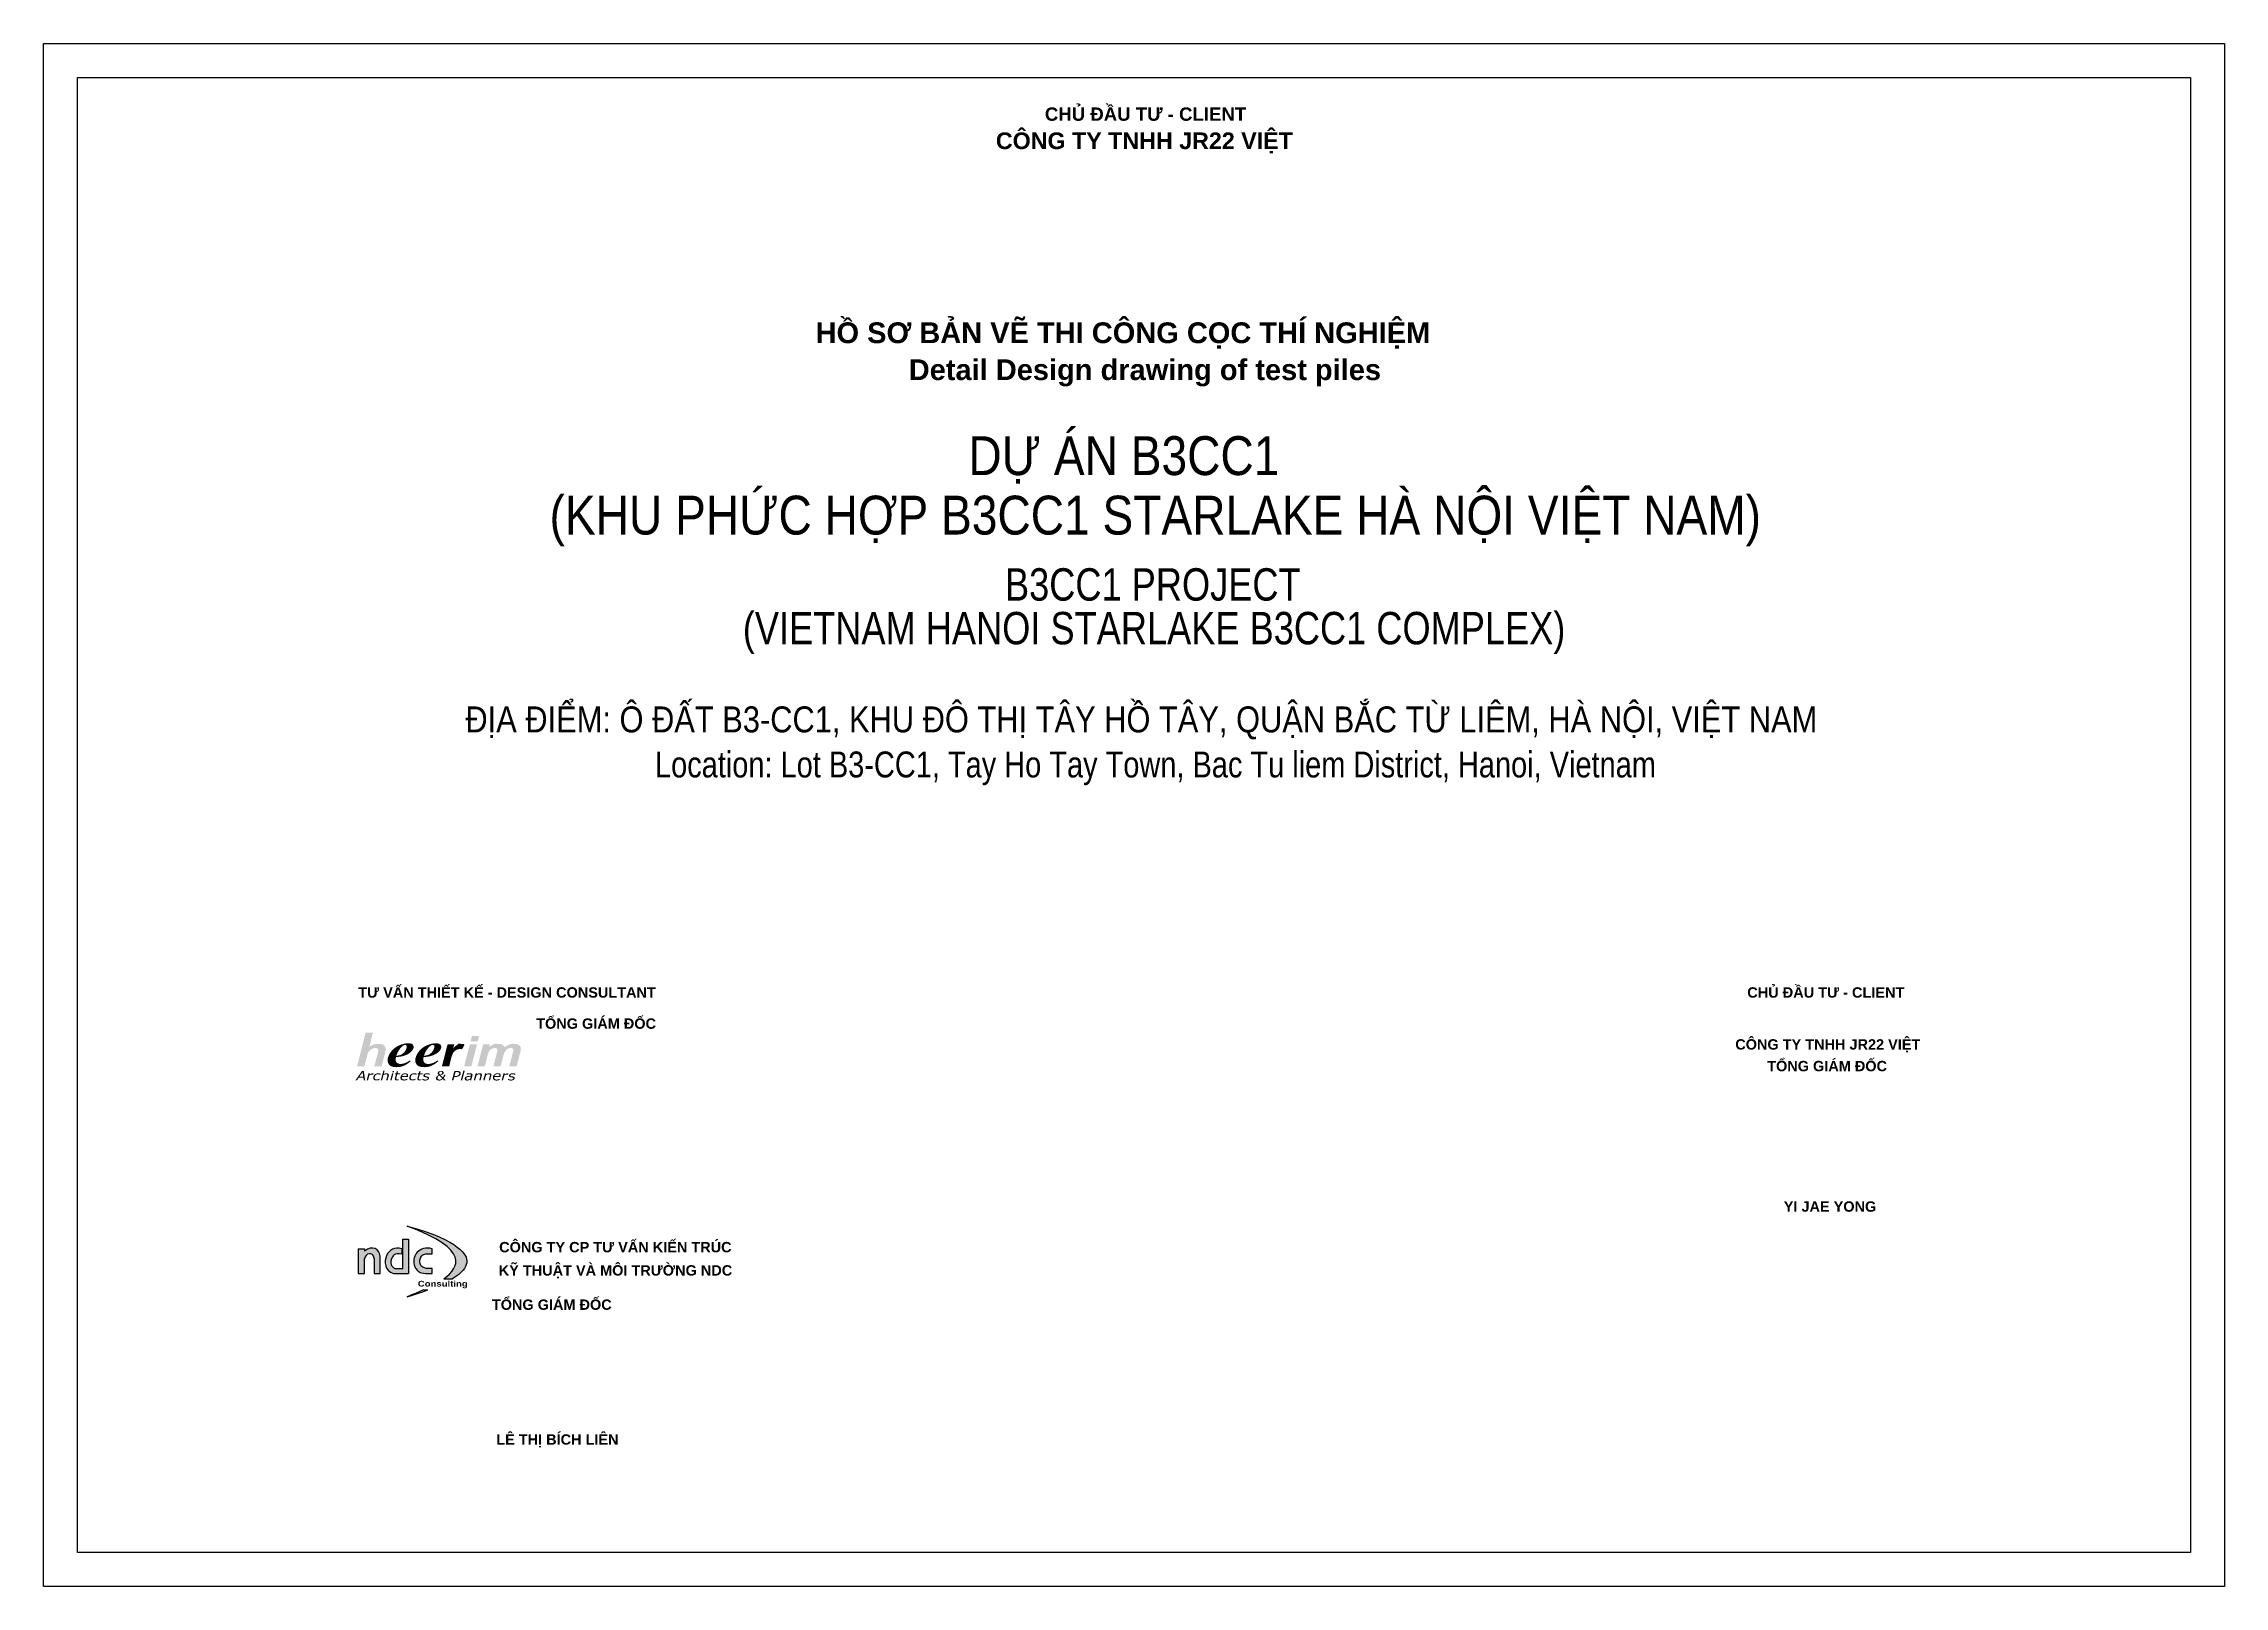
# Model space of a CAD drawing. Header units: millimetres. Extents: x 0 to 2525, y 0 to 595.
# Drawn here: x 842 to 1683, y 0 to 595 of the extents above; entities that cross this region are included whole.
import ezdxf
from ezdxf.enums import TextEntityAlignment as Align

# ---------------------------------------------------------------- set-up
doc = ezdxf.new("R2010")
doc.units = ezdxf.units.MM
doc.header["$MEASUREMENT"] = 0
doc.layers.get('0').update_dxf_attribs({"color": 8})
for name, color, linetype in [('00-Frame', 2, 'Continuous'), ('LINE1', 7, 'Continuous'), ('TABLE', 9, 'Continuous'), ('TABLE1', 9, 'Continuous')]:
    doc.layers.add(name, color=color, linetype=linetype)
doc.styles.add('arial', font='arial.ttf')
doc.styles.add('Hrtext', font='arial.ttf', dxfattribs={"width": 0.8})
doc.styles.get("Standard").update_dxf_attribs({"font": 'arialbd.ttf'})
doc.styles.add('Title', font='arial.ttf', dxfattribs={"width": 0.85})
doc.styles.add('title-vertical$0$NDC', font='')
doc.styles.get('title-vertical$0$NDC').set_extended_font_data('Arial Black')

msp = doc.modelspace()

# ---------------------------------------------------------------- texts
at = {"layer": 'TABLE1'}
for s, height, p in [('CHỦ ĐẦU TƯ - CLIENT', 5.1364, (1266.9, 565.4)), ('CÔNG TY TNHH JR22 VIỆT', 6.4205, (1266.45, 554.47)), ('TƯ VẤN THIẾT KẾ - DESIGN CONSULTANT', 4, (1020.49, 227.12)), ('CHỦ ĐẦU TƯ - CLIENT', 4.0078, (1529.45, 227.12)), ('CÔNG TY TNHH JR22 VIỆT', 4, (1530.21, 207.08)), (' YI JAE YONG', 4, (1530.3, 144.53)), ('CÔNG TY CP TƯ VẤN KIẾN TRÚC ', 4, (1063.07, 128.87)), ('KỸ THUẬT VÀ MÔI TRƯỜNG NDC', 4, (1062.34, 119.9))]:
    msp.add_text(s, height=height, dxfattribs=at).set_placement(p, align=Align.CENTER)
msp.add_text('HỒ SƠ BẢN VẼ THI CÔNG CỌC THÍ NGHIỆM', height=8.0156, dxfattribs=at).set_placement((1258.17, 483.79), align=Align.MIDDLE)
at = {"layer": 'TABLE1', "color": 3}
msp.add_text('Detail Design drawing of test piles', height=8.0156, dxfattribs=at).set_placement((1357.8, 465.36), align=Align.RIGHT)
at = {"layer": 'TABLE1', "style": 'Title', "oblique": 360, "width": 0.85}
for s, p in [('DỰ ÁN B3CC1 ', (1323.51, 428.71)), ('(KHU PHỨC HỢP B3CC1 STARLAKE HÀ NỘI VIỆT NAM)', (1504.43, 405.77))]:
    msp.add_text(s, height=14.9891, dxfattribs=at).set_placement(p, align=Align.RIGHT)
at = {"layer": 'TABLE1', "style": 'Hrtext', "width": 0.8}
for s, p in [('B3CC1 PROJECT ', (1330.63, 380.27)), ('(VIETNAM HANOI STARLAKE B3CC1 COMPLEX)', (1428.93, 363.42))]:
    msp.add_text(s, height=12.5, dxfattribs=at).set_placement(p, align=Align.RIGHT)
at = {"layer": 'TABLE1', "style": 'Title', "oblique": 360, "width": 0.85}
msp.add_text('ĐỊA ĐIỂM: Ô ĐẤT B3-CC1, KHU ĐÔ THỊ TÂY HỒ TÂY, QUẬN BẮC TỪ LIÊM, HÀ NỘI, VIỆT NAM', height=10.0195, dxfattribs=at).set_placement((1265.28, 334.6), align=Align.MIDDLE)
at = {"layer": 'TABLE1', "style": 'arial', "width": 0.8}
msp.add_text('Location: Lot B3-CC1, Tay Ho Tay Town, Bac Tu liem District, Hanoi, Vietnam ', height=10, dxfattribs=at).set_placement((1272.29, 312.07), align=Align.CENTER)
at = {"layer": 'TABLE1'}
for s, p in [('TỔNG GIÁM ĐỐC ', (1055.63, 217.11)), ('TỔNG GIÁM ĐỐC ', (1530.72, 200.72)), ('TỔNG GIÁM ĐỐC ', (1038.53, 108.68)), ('LÊ THỊ BÍCH LIÊN', (1039.92, 56.66))]:
    msp.add_text(s, height=4, dxfattribs=at).set_placement(p, align=Align.MIDDLE_CENTER)

# ---------------------------------------------------------------- blocks, each defined once
blk = doc.blocks.new('title-vertical$0$ndc')
h = blk.add_hatch(color=152)
h.paths.add_polyline_path([(453, -60), (418, -22), (374, 4), (323, 16), (265, 11), (202, -12), (136, -55), (136, 0), (0, 0), (0, -552), (138, -552), (138, -224), (150, -183), (175, -149), (208, -124), (245, -111), (282, -112), (315, -129), (339, -164), (350, -220), (350, -552), (488, -552), (488, -167), (476, -109)])
h.paths.add_polyline_path([(967, 0), (911, 13), (857, 14), (808, 7), (762, -10), (721, -36), (685, -69), (654, -109), (629, -156), (611, -209), (601, -265), (600, -322), (610, -379), (632, -433), (669, -481), (720, -522), (788, -552), (1120, -552), (1120, 215), (990, 215), (990, -443), (885, -443), (860, -444), (837, -442), (817, -437), (800, -431), (785, -422), (773, -412), (762, -399), (752, -386), (743, -371), (736, -355), (731, -338), (727, -320), (725, -300), (726, -279), (730, -256), (736, -232), (746, -207), (760, -181), (779, -158), (803, -137), (833, -122), (870, -112), (914, -111), (967, -119)])
h.paths.add_polyline_path([(1647, -1), (1597, 11), (1548, 15), (1501, 12), (1457, 3), (1416, -11), (1379, -30), (1345, -52), (1316, -78), (1293, -107), (1274, -137), (1259, -169), (1249, -201), (1242, -233), (1239, -265), (1238, -295), (1240, -323), (1244, -349), (1249, -373), (1257, -395), (1266, -415), (1277, -433), (1289, -451), (1303, -467), (1319, -484), (1336, -499), (1356, -514), (1381, -527), (1413, -538), (1454, -547), (1505, -552), (1569, -553), (1647, -549), (1647, -444), (1577, -443), (1521, -437), (1476, -426), (1441, -411), (1415, -393), (1396, -372), (1384, -350), (1376, -326), (1372, -301), (1370, -277), (1372, -253), (1376, -230), (1384, -207), (1393, -187), (1406, -168), (1420, -152), (1437, -139), (1457, -128), (1480, -120), (1505, -114), (1535, -111), (1568, -110), (1605, -112), (1647, -115)], flags=17)
h.paths.add_polyline_path([(2204, 38), (2129, 91), (2038, 146), (1931, 204), (1806, 263), (1661, 323), (1493, 383), (1303, 443), (1086, 502), (1339, 407), (1552, 313), (1727, 223), (1869, 134), (1980, 49), (2063, -33), (2121, -112), (2157, -187), (2173, -258), (2172, -326), (2156, -390), (2126, -451), (2084, -510), (2033, -565), (1974, -619), (1910, -671), (2098, -671), (2176, -620), (2241, -572), (2294, -525), (2337, -481), (2369, -437), (2392, -395), (2408, -353), (2417, -312), (2420, -272), (2416, -231), (2405, -190), (2385, -148), (2356, -105), (2317, -60), (2267, -12)])
h.paths.add_polyline_path([(1553, -915), (1460, -915), (1404, -941), (1359, -962), (1321, -978), (1287, -993), (1251, -1008), (1209, -1024), (1157, -1044), (1091, -1070), (1167, -1047), (1228, -1030), (1277, -1015), (1321, -1000), (1366, -985), (1415, -967), (1476, -944)])
at = {"color": 152}
for p, q in [((0, 0), (136, 0)), ((0, 0), (0, -552)), ((136, 0), (136, -55)), ((967, 0), (967, -119)), ((990, -443), (990, 215)), ((990, 215), (1120, 215)), ((1120, 215), (1120, -552)), ((138, -552), (138, -224)), ((350, -220), (350, -552)), ((488, -552), (488, -167)), ((885, -443), (990, -443)), ((1647, -115), (1647, -1)), ((1647, -549), (1647, -444)), ((0, -552), (138, -552)), ((350, -552), (488, -552)), ((788, -552), (1120, -552)), ((1460, -915), (1553, -915)), ((1910, -671), (2098, -671))]:
    blk.add_line(p, q, dxfattribs=at)
for points in [[(1910, -671), (1974, -619), (2033, -565), (2084, -510), (2126, -451), (2156, -390), (2172, -326), (2173, -258), (2157, -187), (2121, -112), (2063, -33), (1980, 49), (1869, 134), (1727, 223), (1552, 313), (1339, 407), (1086, 502)], [(1086, 502), (1303, 443), (1493, 383), (1661, 323), (1806, 263), (1931, 204), (2038, 146), (2129, 91), (2204, 38), (2267, -12), (2317, -60), (2356, -105), (2385, -148), (2405, -190), (2416, -231), (2420, -272), (2417, -312), (2408, -353), (2392, -395), (2369, -437), (2337, -481), (2294, -525), (2241, -572), (2176, -620), (2098, -671)], [(488, -167), (476, -109), (453, -60), (418, -22), (374, 4), (323, 16), (265, 11), (202, -12), (136, -55)], [(967, 0), (911, 13), (857, 14), (808, 7), (762, -10), (721, -36), (685, -69), (654, -109), (629, -156), (611, -209), (601, -265), (600, -322), (610, -379), (632, -433), (669, -481), (720, -522), (788, -552)], [(1647, -1), (1597, 11), (1548, 15), (1501, 12), (1457, 3), (1416, -11), (1379, -30), (1345, -52), (1316, -78), (1293, -107), (1274, -137), (1259, -169), (1249, -201), (1242, -233), (1239, -265), (1238, -295), (1240, -323), (1244, -349), (1249, -373), (1257, -395), (1266, -415), (1277, -433), (1289, -451), (1303, -467), (1319, -484), (1336, -499), (1356, -514), (1381, -527), (1413, -538), (1454, -547), (1505, -552), (1569, -553), (1647, -549)], [(350, -220), (339, -164), (315, -129), (282, -112), (245, -111), (208, -124), (175, -149), (150, -183), (138, -224)], [(967, -119), (914, -111), (870, -112), (833, -122), (803, -137), (779, -158), (760, -181), (746, -207), (736, -232), (730, -256), (726, -279), (725, -300), (727, -320), (731, -338), (736, -355), (743, -371), (752, -386), (762, -399), (773, -412), (785, -422), (800, -431), (817, -437), (837, -442), (860, -444), (885, -443)], [(1647, -444), (1577, -443), (1521, -437), (1476, -426), (1441, -411), (1415, -393), (1396, -372), (1384, -350), (1376, -326), (1372, -301), (1370, -277), (1372, -253), (1376, -230), (1384, -207), (1393, -187), (1406, -168), (1420, -152), (1437, -139), (1457, -128), (1480, -120), (1505, -114), (1535, -111), (1568, -110), (1605, -112), (1647, -115)], [(1460, -915), (1404, -941), (1359, -962), (1321, -978), (1287, -993), (1251, -1008), (1209, -1024), (1157, -1044), (1091, -1070)], [(1091, -1070), (1167, -1047), (1228, -1030), (1277, -1015), (1321, -1000), (1366, -985), (1415, -967), (1476, -944), (1553, -915)]]:
    blk.add_lwpolyline(points, dxfattribs=at)
at = {"color": 152, "style": 'title-vertical$0$NDC', "width": 1.05}
blk.add_text('Consulting', height=126.9, dxfattribs=at).set_placement((1327, -843))
blk = doc.blocks.new('Hr LOGO')
at = {"layer": 'TABLE'}
h = blk.add_hatch(color=256, dxfattribs=at)
edge = h.paths.add_edge_path()
edge.add_spline(control_points=[(21.1, 42.2), (21.1, 42.2), (21.1, 42.2), (21.1, 42.2), (16.9, 25.8), (16.9, 25.8), (16.9, 25.8), (3.4, 25.8), (3.4, 25.8), (3.4, 25.8), (19.2, 89), (19.2, 89), (19.2, 89), (32.7, 89), (32.7, 89), (32.7, 89), (26.3, 62.6), (26.3, 62.6), (29.4, 64.6), (32.2, 66), (34.9, 66.9), (37.6, 67.8), (40.5, 68.2), (43.6, 68.2), (47.7, 68.2), (50.9, 67.3), (53.3, 65.3), (55.7, 63.4), (56.9, 60.8), (56.9, 57.7), (56.8, 56.1), (56.3, 53.5), (55.4, 50), (55.4, 50), (49, 25.8), (49, 25.8), (49, 25.8), (35.5, 25.8), (35.5, 25.8), (35.5, 25.8), (42, 50.5), (42, 50.5), (42.7, 53.1), (43.1, 54.9), (43.1, 55.6), (43.1, 57), (42.6, 58.1), (41.5, 59), (40.5, 59.8), (39, 60.3), (37.2, 60.3), (34.9, 60.3), (32.6, 59.6), (30.5, 58.3), (27.7, 56.6), (25.6, 54.5), (24.2, 52), (23.4, 50.6), (22.4, 47.4), (21.1, 42.2)], knot_values=[0, 0, 0, 0, 0.00005, 0.0001, 1, 1, 1, 2, 2, 2, 3, 3, 3, 4, 4, 4, 5, 5, 5, 6, 6, 6, 7, 7, 7, 8, 8, 8, 9, 9, 9, 10, 10, 10, 11, 11, 11, 12, 12, 12, 13, 13, 13, 14, 14, 14, 15, 15, 15, 16, 16, 16, 17, 17, 17, 18, 18, 18, 19, 19, 19, 19], degree=3, periodic=0)
h = blk.add_hatch(color=256, dxfattribs=at)
edge = h.paths.add_edge_path()
edge.add_spline(control_points=[(229.1, 72.8), (229.1, 72.8), (229.1, 72.8), (229.1, 72.8), (229.1, 72.8), (215.6, 72.8), (215.6, 72.8), (215.6, 72.8), (218.2, 83), (218.2, 83), (218.2, 83), (231.7, 83), (231.7, 83), (231.7, 83), (229.1, 72.8)], knot_values=[0, 0, 0, 0, 0.00005, 0.0001, 1, 1, 1, 2, 2, 2, 3, 3, 3, 4, 4, 4, 4], degree=3, periodic=0)
edge = h.paths.add_edge_path()
edge.add_spline(control_points=[(217.2, 25.8), (217.2, 25.8), (217.2, 25.8), (217.2, 25.8), (217.2, 25.8), (203.6, 25.8), (203.6, 25.8), (203.6, 25.8), (214.2, 67.2), (214.2, 67.2), (214.2, 67.2), (227.7, 67.2), (227.7, 67.2), (227.7, 67.2), (217.2, 25.8)], knot_values=[0, 0, 0, 0, 0.00005, 0.0001, 1, 1, 1, 2, 2, 2, 3, 3, 3, 4, 4, 4, 4], degree=3, periodic=0)
h = blk.add_hatch(color=256, dxfattribs=at)
edge = h.paths.add_edge_path(flags=16)
edge.add_spline(control_points=[(93.1, 66), (93.1, 66), (93.1, 66), (91.3, 66), (89.2, 65), (86.9, 62.9), (82.8, 59.1), (79.3, 53.4), (76.5, 45.8), (79.9, 46.2), (82.5, 46.7), (84.3, 47.4), (86.1, 48.1), (87.9, 49.3), (89.7, 50.8), (91.5, 52.3), (93, 54.3), (94.3, 56.7), (95.6, 59), (96.2, 61.2), (96.2, 63.2), (96.2, 64.1), (95.9, 64.8), (95.3, 65.3), (94.8, 65.8), (94, 66), (93.1, 66)], knot_values=[0, 0, 0, 0, 0.00005, 0.0001, 1, 1, 1, 2, 2, 2, 3, 3, 3, 4, 4, 4, 5, 5, 5, 6, 6, 6, 7, 7, 7, 8, 8, 8, 8], degree=3, periodic=0)
edge = h.paths.add_edge_path()
edge.add_spline(control_points=[(87.2, 44.8), (87.2, 44.8), (87.2, 44.8), (84.4, 44.2), (80.7, 43.7), (76, 43.4), (75.7, 41.4), (75.5, 39.7), (75.5, 38.4), (75.5, 36), (76.3, 34.2), (78, 32.7), (79.6, 31.3), (81.8, 30.6), (84.6, 30.6), (87.3, 30.6), (89.9, 31.1), (92.6, 32), (95.3, 33), (98.4, 34.6), (101.9, 37), (101.9, 37), (103.6, 35.8), (103.6, 35.8), (99.3, 31.8), (95, 28.9), (90.9, 27.2), (86.8, 25.4), (82.2, 24.5), (77.2, 24.5), (70.9, 24.5), (66.5, 25.8), (64.1, 28.3), (61.7, 30.8), (60.4, 33.7), (60.4, 36.9), (60.4, 42.1), (62.2, 47.2), (65.9, 52.3), (69.5, 57.4), (74.4, 61.5), (80.6, 64.6), (86.9, 67.7), (93.2, 69.2), (99.4, 69.2), (102.6, 69.2), (105, 68.6), (106.7, 67.4), (108.3, 66.1), (109.1, 64.5), (109.1, 62.6), (109.1, 60.4), (108.3, 58.1), (106.7, 56), (104.5, 53), (101.7, 50.7), (98.4, 48.9), (95, 47.1), (91.3, 45.7), (87.2, 44.8)], knot_values=[0, 0, 0, 0, 0.00005, 0.0001, 1, 1, 1, 2, 2, 2, 3, 3, 3, 4, 4, 4, 5, 5, 5, 6, 6, 6, 7, 7, 7, 8, 8, 8, 9, 9, 9, 10, 10, 10, 11, 11, 11, 12, 12, 12, 13, 13, 13, 14, 14, 14, 15, 15, 15, 16, 16, 16, 17, 17, 17, 18, 18, 18, 19, 19, 19, 19], degree=3, periodic=0)
h = blk.add_hatch(color=256, dxfattribs=at)
edge = h.paths.add_edge_path(flags=16)
edge.add_spline(control_points=[(144.8, 66), (144.8, 66), (144.8, 66), (143, 66), (141, 65), (138.7, 62.9), (134.5, 59.1), (131, 53.4), (128.2, 45.8), (131.6, 46.2), (134.2, 46.7), (136, 47.4), (137.9, 48.1), (139.7, 49.3), (141.4, 50.8), (143.2, 52.3), (144.7, 54.3), (146, 56.7), (147.3, 59), (148, 61.2), (148, 63.2), (148, 64.1), (147.7, 64.8), (147.1, 65.3), (146.5, 65.8), (145.7, 66), (144.8, 66)], knot_values=[0, 0, 0, 0, 0.00005, 0.0001, 1, 1, 1, 2, 2, 2, 3, 3, 3, 4, 4, 4, 5, 5, 5, 6, 6, 6, 7, 7, 7, 8, 8, 8, 8], degree=3, periodic=0)
edge = h.paths.add_edge_path()
edge.add_spline(control_points=[(138.9, 44.8), (138.9, 44.8), (138.9, 44.8), (136.1, 44.2), (132.4, 43.7), (127.7, 43.4), (127.4, 41.4), (127.2, 39.7), (127.2, 38.4), (127.2, 36), (128, 34.2), (129.7, 32.7), (131.3, 31.3), (133.5, 30.6), (136.3, 30.6), (139, 30.6), (141.7, 31.1), (144.3, 32), (147, 33), (150.1, 34.6), (153.7, 37), (153.7, 37), (155.4, 35.8), (155.4, 35.8), (151, 31.8), (146.7, 28.9), (142.6, 27.2), (138.5, 25.4), (133.9, 24.5), (128.9, 24.5), (122.6, 24.5), (118.2, 25.8), (115.8, 28.3), (113.4, 30.8), (112.1, 33.7), (112.1, 36.9), (112.1, 42.1), (114, 47.2), (117.6, 52.3), (121.2, 57.4), (126.1, 61.5), (132.4, 64.6), (138.6, 67.7), (144.9, 69.2), (151.2, 69.2), (154.3, 69.2), (156.7, 68.6), (158.4, 67.4), (160, 66.1), (160.8, 64.5), (160.8, 62.6), (160.8, 60.4), (160, 58.1), (158.4, 56), (156.2, 53), (153.5, 50.7), (150.1, 48.9), (146.8, 47.1), (143, 45.7), (138.9, 44.8)], knot_values=[0, 0, 0, 0, 0.00005, 0.0001, 1, 1, 1, 2, 2, 2, 3, 3, 3, 4, 4, 4, 5, 5, 5, 6, 6, 6, 7, 7, 7, 8, 8, 8, 9, 9, 9, 10, 10, 10, 11, 11, 11, 12, 12, 12, 13, 13, 13, 14, 14, 14, 15, 15, 15, 16, 16, 16, 17, 17, 17, 18, 18, 18, 19, 19, 19, 19], degree=3, periodic=0)
h = blk.add_hatch(color=256, dxfattribs=at)
edge = h.paths.add_edge_path()
edge.add_spline(control_points=[(183.2, 59.4), (183.2, 59.4), (183.2, 59.4), (183.2, 59.4), (188, 65.3), (193.1, 68.2), (198.6, 68.2), (200.5, 68.2), (202.6, 67.8), (204.9, 67), (204.9, 67), (199.6, 57.9), (199.6, 57.9), (198.4, 58.3), (197.1, 58.5), (195.7, 58.5), (193.3, 58.5), (191, 57.7), (188.5, 56.3), (186.1, 54.8), (184.2, 52.9), (182.9, 50.4), (181.5, 48), (180.1, 44.1), (178.8, 38.8), (178.8, 38.8), (175.5, 25.8), (175.5, 25.8), (175.5, 25.8), (162, 25.8), (162, 25.8), (162, 25.8), (172.6, 67.2), (172.6, 67.2), (172.6, 67.2), (185.2, 67.2), (185.2, 67.2), (185.2, 67.2), (183.2, 59.4)], knot_values=[0, 0, 0, 0, 0.00005, 0.0001, 1, 1, 1, 2, 2, 2, 3, 3, 3, 4, 4, 4, 5, 5, 5, 6, 6, 6, 7, 7, 7, 8, 8, 8, 9, 9, 9, 10, 10, 10, 11, 11, 11, 12, 12, 12, 12], degree=3, periodic=0)
h = blk.add_hatch(color=256, dxfattribs=at)
edge = h.paths.add_edge_path()
edge.add_spline(control_points=[(273.3, 67.6), (273.3, 67.6), (273.3, 67.6), (275.4, 66.3), (277.4, 65), (278.7, 63.2), (279.3, 60.9), (281, 63), (283.5, 64.7), (286.8, 66.1), (290.1, 67.5), (293.5, 68.2), (297, 68.2), (301, 68.2), (304.1, 67.3), (306.4, 65.6), (308.6, 63.8), (309.7, 61.4), (309.7, 58.5), (309.7, 57.1), (309.2, 54.6), (308.3, 51.1), (308.3, 51.1), (301.7, 25.8), (301.7, 25.8), (301.7, 25.8), (288.1, 25.8), (288.1, 25.8), (288.1, 25.8), (294.7, 51.1), (294.7, 51.1), (295.5, 54.3), (295.9, 56.1), (296, 56.5), (296, 57.7), (295.5, 58.6), (294.7, 59.2), (293.8, 59.9), (292.6, 60.3), (290.9, 60.3), (287.5, 60.3), (284.4, 58.8), (281.7, 55.8), (279.7, 53.7), (278.1, 50), (276.7, 44.6), (276.7, 44.6), (271.9, 25.8), (271.9, 25.8), (271.9, 25.8), (258.4, 25.8), (258.4, 25.8), (258.4, 25.8), (264.8, 50.9), (264.8, 50.9), (265.5, 53.8), (265.9, 55.6), (265.9, 56.5), (265.9, 57.6), (265.4, 58.5), (264.5, 59.2), (263.6, 59.9), (262.4, 60.3), (260.8, 60.3), (259.3, 60.3), (257.7, 59.9), (256.2, 59.2), (254.6, 58.4), (253.2, 57.4), (252, 56.1), (250.8, 54.9), (249.8, 53.2), (248.9, 51.2), (248.5, 50.3), (247.9, 48.2), (247.1, 44.9), (247.1, 44.9), (242.2, 25.8), (242.2, 25.8), (242.2, 25.8), (228.7, 25.8), (228.7, 25.8), (228.7, 25.8), (239.2, 67.2), (239.2, 67.2), (239.2, 67.2), (252, 67.2), (252, 67.2), (252, 67.2), (250.8, 62.3), (250.8, 62.3), (255.8, 66.3), (261.1, 68.2), (266.6, 68.2), (270.4, 68.2), (273.3, 67.6)], knot_values=[0, 0, 0, 0, 0.00005, 0.0001, 1, 1, 1, 2, 2, 2, 3, 3, 3, 4, 4, 4, 5, 5, 5, 6, 6, 6, 7, 7, 7, 8, 8, 8, 9, 9, 9, 10, 10, 10, 11, 11, 11, 12, 12, 12, 13, 13, 13, 14, 14, 14, 15, 15, 15, 16, 16, 16, 17, 17, 17, 18, 18, 18, 19, 19, 19, 20, 20, 20, 21, 21, 21, 22, 22, 22, 23, 23, 23, 24, 24, 24, 25, 25, 25, 26, 26, 26, 27, 27, 27, 28, 28, 28, 29, 29, 29, 30, 30, 30, 31, 31, 31, 31], degree=3, periodic=0)
h = blk.add_hatch(color=256, dxfattribs=at)
edge = h.paths.add_edge_path(flags=16)
edge.add_spline(control_points=[(14.8, 6.6), (14.8, 6.6), (14.8, 6.6), (14.8, 6.6), (14.8, 6.6), (13.5, 15.2), (13.5, 15.2), (13.5, 15.2), (7.6, 6.6), (7.6, 6.6), (7.6, 6.6), (14.8, 6.6)], knot_values=[0, 0, 0, 0, 0.00005, 0.0001, 1, 1, 1, 2, 2, 2, 3, 3, 3, 3], degree=3, periodic=0)
edge = h.paths.add_edge_path()
edge.add_spline(control_points=[(15.8, 17.2), (15.8, 17.2), (15.8, 17.2), (15.8, 17.2), (15.8, 17.2), (18.5, -0.2), (18.5, -0.2), (18.5, -0.2), (15.8, -0.2), (15.8, -0.2), (15.8, -0.2), (15.1, 4.7), (15.1, 4.7), (15.1, 4.7), (6.3, 4.7), (6.3, 4.7), (6.3, 4.7), (3, -0.2), (3, -0.2), (3, -0.2), (0.2, -0.2), (0.2, -0.2), (0.2, -0.2), (12.2, 17.2), (12.2, 17.2), (12.2, 17.2), (15.8, 17.2)], knot_values=[0, 0, 0, 0, 0.00005, 0.0001, 1, 1, 1, 2, 2, 2, 3, 3, 3, 4, 4, 4, 5, 5, 5, 6, 6, 6, 7, 7, 7, 8, 8, 8, 8], degree=3, periodic=0)
h = blk.add_hatch(color=256, dxfattribs=at)
edge = h.paths.add_edge_path()
edge.add_spline(control_points=[(32.3, 10.7), (32.3, 10.7), (32.3, 10.7), (31.9, 10.8), (31.6, 10.8), (31.1, 10.8), (30.3, 10.8), (29.4, 10.6), (28.6, 10.3), (27.7, 10), (26.9, 9.6), (26.2, 9.1), (26.2, 9.1), (23.7, -0.2), (23.7, -0.2), (23.7, -0.2), (21.1, -0.2), (21.1, -0.2), (21.1, -0.2), (24.6, 12.9), (24.6, 12.9), (24.6, 12.9), (27.2, 12.9), (27.2, 12.9), (27.2, 12.9), (26.7, 11), (26.7, 11), (27.9, 11.7), (28.9, 12.2), (29.7, 12.4), (30.6, 12.7), (31.4, 12.9), (32.2, 12.9), (32.6, 12.9), (32.9, 12.9), (33.1, 12.8), (33.3, 12.8), (33.6, 12.8), (34, 12.7), (34, 12.7), (33.4, 10.6), (33.4, 10.6), (33.4, 10.6), (33.3, 10.6), (33.3, 10.6), (32.9, 10.6), (32.6, 10.7), (32.3, 10.7)], knot_values=[0, 0, 0, 0, 0.00005, 0.0001, 1, 1, 1, 2, 2, 2, 3, 3, 3, 4, 4, 4, 5, 5, 5, 6, 6, 6, 7, 7, 7, 8, 8, 8, 9, 9, 9, 10, 10, 10, 11, 11, 11, 12, 12, 12, 13, 13, 13, 14, 14, 14, 15, 15, 15, 15], degree=3, periodic=0)
h = blk.add_hatch(color=256, dxfattribs=at)
edge = h.paths.add_edge_path()
edge.add_spline(control_points=[(44.8, 0.7), (44.8, 0.7), (44.8, 0.7), (44, 0.4), (43.2, 0.1), (42.3, -0.1), (41.4, -0.3), (40.6, -0.4), (39.6, -0.4), (38.7, -0.4), (37.8, -0.4), (37.1, -0.2), (36.4, 0), (35.7, 0.3), (35.2, 0.8), (34.6, 1.2), (34.2, 1.7), (33.9, 2.3), (33.6, 2.9), (33.5, 3.6), (33.5, 4.4), (33.5, 5.7), (33.7, 6.8), (34.2, 7.9), (34.6, 8.9), (35.2, 9.9), (36, 10.7), (36.8, 11.4), (37.8, 12), (39, 12.5), (40.1, 12.9), (41.4, 13.2), (42.7, 13.2), (43.6, 13.2), (44.4, 13.1), (45.2, 12.9), (46, 12.7), (46.7, 12.4), (47.3, 12.1), (47.3, 12.1), (46.8, 9.8), (46.8, 9.8), (46.8, 9.8), (46.6, 9.8), (46.6, 9.8), (46.4, 9.9), (46.2, 10), (45.9, 10.2), (45.6, 10.4), (45.3, 10.6), (45, 10.8), (44.6, 10.9), (44.2, 11.1), (43.7, 11.2), (43.3, 11.3), (42.7, 11.4), (42.2, 11.4), (40.4, 11.4), (39, 10.7), (37.9, 9.4), (36.7, 8.2), (36.2, 6.6), (36.2, 4.8), (36.2, 3.7), (36.5, 2.9), (37.2, 2.3), (37.8, 1.7), (38.8, 1.4), (40, 1.4), (40.6, 1.4), (41.1, 1.5), (41.7, 1.6), (42.3, 1.7), (42.8, 1.9), (43.2, 2.1), (43.6, 2.2), (44, 2.4), (44.4, 2.6), (44.8, 2.8), (45.1, 3), (45.2, 3.1), (45.2, 3.1), (45.4, 3.1), (45.4, 3.1), (45.4, 3.1), (44.8, 0.7), (44.8, 0.7)], knot_values=[0, 0, 0, 0, 0.00005, 0.0001, 1, 1, 1, 2, 2, 2, 3, 3, 3, 4, 4, 4, 5, 5, 5, 6, 6, 6, 7, 7, 7, 8, 8, 8, 9, 9, 9, 10, 10, 10, 11, 11, 11, 12, 12, 12, 13, 13, 13, 14, 14, 14, 15, 15, 15, 16, 16, 16, 17, 17, 17, 18, 18, 18, 19, 19, 19, 20, 20, 20, 21, 21, 21, 22, 22, 22, 23, 23, 23, 24, 24, 24, 25, 25, 25, 26, 26, 26, 27, 27, 27, 28, 28, 28, 28], degree=3, periodic=0)
h = blk.add_hatch(color=256, dxfattribs=at)
edge = h.paths.add_edge_path()
edge.add_spline(control_points=[(62.6, 8.3), (62.6, 8.3), (62.6, 8.3), (62.6, 8.3), (60.3, -0.2), (60.3, -0.2), (60.3, -0.2), (57.7, -0.2), (57.7, -0.2), (57.7, -0.2), (59.7, 7.3), (59.7, 7.3), (59.9, 7.7), (59.9, 8), (60, 8.4), (60.1, 8.6), (60.1, 9), (60.1, 9.3), (60.1, 9.9), (59.9, 10.4), (59.5, 10.8), (59.1, 11.1), (58.5, 11.2), (57.5, 11.2), (56.8, 11.2), (56, 11.1), (55.2, 10.8), (54.3, 10.4), (53.5, 10), (52.7, 9.6), (52.7, 9.6), (50.1, -0.2), (50.1, -0.2), (50.1, -0.2), (47.6, -0.2), (47.6, -0.2), (47.6, -0.2), (52.4, 18), (52.4, 18), (52.4, 18), (55, 18), (55, 18), (55, 18), (53.2, 11.4), (53.2, 11.4), (54.2, 12), (55.1, 12.5), (56, 12.8), (56.8, 13.1), (57.7, 13.2), (58.6, 13.2), (59.9, 13.2), (61, 13), (61.7, 12.4), (62.5, 11.8), (62.8, 11), (62.8, 9.9), (62.8, 9.7), (62.8, 9.5), (62.7, 9.1), (62.7, 8.8), (62.7, 8.6), (62.6, 8.3)], knot_values=[0, 0, 0, 0, 0.00005, 0.0001, 1, 1, 1, 2, 2, 2, 3, 3, 3, 4, 4, 4, 5, 5, 5, 6, 6, 6, 7, 7, 7, 8, 8, 8, 9, 9, 9, 10, 10, 10, 11, 11, 11, 12, 12, 12, 13, 13, 13, 14, 14, 14, 15, 15, 15, 16, 16, 16, 17, 17, 17, 18, 18, 18, 19, 19, 19, 20, 20, 20, 20], degree=3, periodic=0)
h = blk.add_hatch(color=256, dxfattribs=at)
edge = h.paths.add_edge_path()
edge.add_spline(control_points=[(69.2, 15), (69.2, 15), (69.2, 15), (69.2, 15), (69.8, 17.3), (69.8, 17.3), (69.8, 17.3), (72.7, 17.3), (72.7, 17.3), (72.7, 17.3), (72.1, 15), (72.1, 15), (72.1, 15), (69.2, 15), (69.2, 15)], knot_values=[0, 0, 0, 0, 0.00005, 0.0001, 1, 1, 1, 2, 2, 2, 3, 3, 3, 4, 4, 4, 4], degree=3, periodic=0)
edge = h.paths.add_edge_path()
edge.add_spline(control_points=[(65.2, -0.2), (65.2, -0.2), (65.2, -0.2), (65.2, -0.2), (68.8, 12.9), (68.8, 12.9), (68.8, 12.9), (71.3, 12.9), (71.3, 12.9), (71.3, 12.9), (67.8, -0.2), (67.8, -0.2), (67.8, -0.2), (65.2, -0.2), (65.2, -0.2)], knot_values=[0, 0, 0, 0, 0.00005, 0.0001, 1, 1, 1, 2, 2, 2, 3, 3, 3, 4, 4, 4, 4], degree=3, periodic=0)
h = blk.add_hatch(color=256, dxfattribs=at)
edge = h.paths.add_edge_path()
edge.add_spline(control_points=[(74.1, 4.1), (74.1, 4.1), (74.1, 4.1), (74.1, 4.1), (76, 11.1), (76, 11.1), (76, 11.1), (74.3, 11.1), (74.3, 11.1), (74.3, 11.1), (74.7, 12.9), (74.7, 12.9), (74.7, 12.9), (76.5, 12.9), (76.5, 12.9), (76.5, 12.9), (77.5, 16.6), (77.5, 16.6), (77.5, 16.6), (80, 16.6), (80, 16.6), (80, 16.6), (79, 12.9), (79, 12.9), (79, 12.9), (84.3, 12.9), (84.3, 12.9), (84.3, 12.9), (83.8, 11.1), (83.8, 11.1), (83.8, 11.1), (78.5, 11.1), (78.5, 11.1), (78.5, 11.1), (76.9, 5.1), (76.9, 5.1), (76.8, 4.8), (76.8, 4.4), (76.7, 4.1), (76.6, 3.7), (76.6, 3.3), (76.6, 3.1), (76.6, 2.5), (76.7, 2.1), (77.1, 1.8), (77.4, 1.6), (78, 1.4), (78.9, 1.4), (79.3, 1.4), (79.7, 1.5), (80.2, 1.6), (80.8, 1.7), (81.1, 1.8), (81.3, 1.8), (81.3, 1.8), (81.4, 1.8), (81.4, 1.8), (81.4, 1.8), (80.9, -0.1), (80.9, -0.1), (80.4, -0.2), (79.9, -0.2), (79.3, -0.3), (78.8, -0.4), (78.2, -0.4), (77.8, -0.4), (76.5, -0.4), (75.6, -0.2), (74.9, 0.3), (74.2, 0.8), (73.9, 1.5), (73.9, 2.5), (73.9, 2.8), (73.9, 3), (73.9, 3.3), (74, 3.5), (74, 3.8), (74.1, 4.1)], knot_values=[0, 0, 0, 0, 0.00005, 0.0001, 1, 1, 1, 2, 2, 2, 3, 3, 3, 4, 4, 4, 5, 5, 5, 6, 6, 6, 7, 7, 7, 8, 8, 8, 9, 9, 9, 10, 10, 10, 11, 11, 11, 12, 12, 12, 13, 13, 13, 14, 14, 14, 15, 15, 15, 16, 16, 16, 17, 17, 17, 18, 18, 18, 19, 19, 19, 20, 20, 20, 21, 21, 21, 22, 22, 22, 23, 23, 23, 24, 24, 24, 25, 25, 25, 25], degree=3, periodic=0)
h = blk.add_hatch(color=256, dxfattribs=at)
edge = h.paths.add_edge_path(flags=16)
edge.add_spline(control_points=[(89.5, 10.5), (89.5, 10.5), (89.5, 10.5), (88.5, 9.8), (87.9, 8.9), (87.5, 7.8), (87.5, 7.8), (96.2, 7.8), (96.2, 7.8), (96.3, 8), (96.3, 8.2), (96.3, 8.4), (96.3, 8.5), (96.3, 8.7), (96.3, 8.9), (96.3, 9.7), (96.1, 10.3), (95.6, 10.8), (95, 11.3), (94.2, 11.5), (93, 11.5), (91.7, 11.5), (90.5, 11.2), (89.5, 10.5)], knot_values=[0, 0, 0, 0, 0.00005, 0.0001, 1, 1, 1, 2, 2, 2, 3, 3, 3, 4, 4, 4, 5, 5, 5, 6, 6, 6, 7, 7, 7, 7], degree=3, periodic=0)
edge = h.paths.add_edge_path()
edge.add_spline(control_points=[(97.5, 12.1), (97.5, 12.1), (97.5, 12.1), (98.4, 11.4), (98.8, 10.4), (98.8, 9), (98.8, 8.8), (98.8, 8.4), (98.7, 7.9), (98.7, 7.4), (98.5, 6.8), (98.4, 6.2), (98.4, 6.2), (87.1, 6.2), (87.1, 6.2), (87.1, 5.9), (87, 5.7), (87, 5.5), (87, 5.3), (87, 5.1), (87, 4.9), (87, 3.8), (87.4, 2.9), (88.2, 2.3), (88.9, 1.7), (90.1, 1.4), (91.5, 1.4), (92.5, 1.4), (93.5, 1.5), (94.6, 1.9), (95.6, 2.2), (96.5, 2.6), (97.2, 3), (97.2, 3), (97.4, 3), (97.4, 3), (97.4, 3), (96.8, 0.6), (96.8, 0.6), (96.4, 0.5), (96, 0.3), (95.6, 0.2), (95.2, 0.1), (94.8, 0), (94.2, -0.1), (93.6, -0.2), (93.2, -0.3), (92.7, -0.4), (92.3, -0.4), (91.7, -0.5), (91.1, -0.5), (89, -0.5), (87.3, -0.1), (86.1, 0.8), (84.9, 1.6), (84.3, 2.9), (84.3, 4.5), (84.3, 6.9), (85.2, 9), (87, 10.7), (88.7, 12.4), (90.9, 13.2), (93.5, 13.2), (95.2, 13.2), (96.6, 12.9), (97.5, 12.1)], knot_values=[0, 0, 0, 0, 0.00005, 0.0001, 1, 1, 1, 2, 2, 2, 3, 3, 3, 4, 4, 4, 5, 5, 5, 6, 6, 6, 7, 7, 7, 8, 8, 8, 9, 9, 9, 10, 10, 10, 11, 11, 11, 12, 12, 12, 13, 13, 13, 14, 14, 14, 15, 15, 15, 16, 16, 16, 17, 17, 17, 18, 18, 18, 19, 19, 19, 20, 20, 20, 21, 21, 21, 21], degree=3, periodic=0)
h = blk.add_hatch(color=256, dxfattribs=at)
edge = h.paths.add_edge_path()
edge.add_spline(control_points=[(112.3, 0.7), (112.3, 0.7), (112.3, 0.7), (111.5, 0.4), (110.7, 0.1), (109.8, -0.1), (108.9, -0.3), (108, -0.4), (107.1, -0.4), (106.2, -0.4), (105.3, -0.4), (104.6, -0.2), (103.8, 0), (103.2, 0.3), (102.6, 0.8), (102.1, 1.2), (101.7, 1.7), (101.4, 2.3), (101.1, 2.9), (101, 3.6), (101, 4.4), (101, 5.7), (101.2, 6.8), (101.6, 7.9), (102.1, 8.9), (102.7, 9.9), (103.5, 10.7), (104.3, 11.4), (105.3, 12), (106.4, 12.5), (107.6, 12.9), (108.9, 13.2), (110.2, 13.2), (111.1, 13.2), (111.9, 13.1), (112.7, 12.9), (113.5, 12.7), (114.2, 12.4), (114.8, 12.1), (114.8, 12.1), (114.2, 9.8), (114.2, 9.8), (114.2, 9.8), (114.1, 9.8), (114.1, 9.8), (113.9, 9.9), (113.7, 10), (113.4, 10.2), (113.1, 10.4), (112.8, 10.6), (112.4, 10.8), (112.1, 10.9), (111.6, 11.1), (111.2, 11.2), (110.7, 11.3), (110.2, 11.4), (109.6, 11.4), (107.9, 11.4), (106.5, 10.7), (105.3, 9.4), (104.2, 8.2), (103.7, 6.6), (103.7, 4.8), (103.7, 3.7), (104, 2.9), (104.7, 2.3), (105.3, 1.7), (106.3, 1.4), (107.5, 1.4), (108, 1.4), (108.6, 1.5), (109.2, 1.6), (109.7, 1.7), (110.2, 1.9), (110.6, 2.1), (111.1, 2.2), (111.5, 2.4), (111.9, 2.6), (112.3, 2.8), (112.5, 3), (112.7, 3.1), (112.7, 3.1), (112.8, 3.1), (112.8, 3.1), (112.8, 3.1), (112.3, 0.7), (112.3, 0.7)], knot_values=[0, 0, 0, 0, 0.00005, 0.0001, 1, 1, 1, 2, 2, 2, 3, 3, 3, 4, 4, 4, 5, 5, 5, 6, 6, 6, 7, 7, 7, 8, 8, 8, 9, 9, 9, 10, 10, 10, 11, 11, 11, 12, 12, 12, 13, 13, 13, 14, 14, 14, 15, 15, 15, 16, 16, 16, 17, 17, 17, 18, 18, 18, 19, 19, 19, 20, 20, 20, 21, 21, 21, 22, 22, 22, 23, 23, 23, 24, 24, 24, 25, 25, 25, 26, 26, 26, 27, 27, 27, 28, 28, 28, 28], degree=3, periodic=0)
h = blk.add_hatch(color=256, dxfattribs=at)
edge = h.paths.add_edge_path()
edge.add_spline(control_points=[(116.3, 4.1), (116.3, 4.1), (116.3, 4.1), (116.3, 4.1), (118.2, 11.1), (118.2, 11.1), (118.2, 11.1), (116.4, 11.1), (116.4, 11.1), (116.4, 11.1), (116.9, 12.9), (116.9, 12.9), (116.9, 12.9), (118.6, 12.9), (118.6, 12.9), (118.6, 12.9), (119.6, 16.6), (119.6, 16.6), (119.6, 16.6), (122.2, 16.6), (122.2, 16.6), (122.2, 16.6), (121.2, 12.9), (121.2, 12.9), (121.2, 12.9), (126.5, 12.9), (126.5, 12.9), (126.5, 12.9), (126, 11.1), (126, 11.1), (126, 11.1), (120.7, 11.1), (120.7, 11.1), (120.7, 11.1), (119.1, 5.1), (119.1, 5.1), (119, 4.8), (118.9, 4.4), (118.8, 4.1), (118.8, 3.7), (118.7, 3.3), (118.7, 3.1), (118.7, 2.5), (118.9, 2.1), (119.2, 1.8), (119.6, 1.6), (120.2, 1.4), (121.1, 1.4), (121.5, 1.4), (121.9, 1.5), (122.4, 1.6), (122.9, 1.7), (123.3, 1.8), (123.4, 1.8), (123.4, 1.8), (123.6, 1.8), (123.6, 1.8), (123.6, 1.8), (123.1, -0.1), (123.1, -0.1), (122.6, -0.2), (122.1, -0.2), (121.5, -0.3), (120.9, -0.4), (120.4, -0.4), (120, -0.4), (118.7, -0.4), (117.7, -0.2), (117.1, 0.3), (116.4, 0.8), (116, 1.5), (116, 2.5), (116, 2.8), (116.1, 3), (116.1, 3.3), (116.1, 3.5), (116.2, 3.8), (116.3, 4.1)], knot_values=[0, 0, 0, 0, 0.00005, 0.0001, 1, 1, 1, 2, 2, 2, 3, 3, 3, 4, 4, 4, 5, 5, 5, 6, 6, 6, 7, 7, 7, 8, 8, 8, 9, 9, 9, 10, 10, 10, 11, 11, 11, 12, 12, 12, 13, 13, 13, 14, 14, 14, 15, 15, 15, 16, 16, 16, 17, 17, 17, 18, 18, 18, 19, 19, 19, 20, 20, 20, 21, 21, 21, 22, 22, 22, 23, 23, 23, 24, 24, 24, 25, 25, 25, 25], degree=3, periodic=0)
h = blk.add_hatch(color=256, dxfattribs=at)
edge = h.paths.add_edge_path()
edge.add_spline(control_points=[(139.4, 12.2), (139.4, 12.2), (139.4, 12.2), (139.4, 12.2), (138.8, 9.9), (138.8, 9.9), (138.8, 9.9), (138.7, 9.9), (138.7, 9.9), (138.6, 10), (138.3, 10.2), (138, 10.3), (137.7, 10.5), (137.4, 10.7), (136.9, 10.9), (136.5, 11), (136.1, 11.2), (135.5, 11.3), (135, 11.4), (134.5, 11.4), (133.9, 11.4), (132.8, 11.4), (131.8, 11.2), (131.1, 10.8), (130.4, 10.4), (130.1, 9.8), (130.1, 9.1), (130.1, 8.7), (130.2, 8.4), (130.6, 8.2), (130.9, 7.9), (131.4, 7.7), (132.2, 7.5), (132.6, 7.4), (133.1, 7.4), (133.6, 7.3), (134.1, 7.2), (134.5, 7.1), (135, 7), (136, 6.8), (136.8, 6.4), (137.4, 6), (137.9, 5.5), (138.2, 4.9), (138.2, 4.2), (138.2, 3.6), (138, 3), (137.7, 2.4), (137.3, 1.8), (136.9, 1.3), (136.2, 0.9), (135.6, 0.5), (134.8, 0.1), (133.9, -0.1), (133, -0.4), (131.9, -0.5), (130.8, -0.5), (129.7, -0.5), (128.6, -0.4), (127.7, -0.1), (126.9, 0.1), (126.1, 0.4), (125.5, 0.7), (125.5, 0.7), (126.1, 3), (126.1, 3), (126.1, 3), (126.2, 3), (126.2, 3), (126.4, 2.9), (126.7, 2.7), (126.9, 2.5), (127.3, 2.3), (127.6, 2.1), (128.1, 1.9), (128.5, 1.7), (129, 1.6), (129.6, 1.5), (130.1, 1.3), (130.7, 1.3), (131.3, 1.3), (132.6, 1.3), (133.6, 1.5), (134.4, 1.9), (135.1, 2.3), (135.4, 2.9), (135.4, 3.7), (135.4, 4.1), (135.3, 4.4), (134.9, 4.6), (134.5, 4.9), (134, 5), (133.3, 5.2), (132.9, 5.2), (132.5, 5.3), (132, 5.4), (131.5, 5.5), (131, 5.6), (130.5, 5.7), (129.4, 6), (128.6, 6.3), (128.1, 6.8), (127.6, 7.3), (127.4, 7.9), (127.4, 8.6), (127.4, 9.2), (127.5, 9.8), (127.8, 10.3), (128.1, 10.8), (128.6, 11.3), (129.2, 11.8), (129.8, 12.2), (130.5, 12.5), (131.4, 12.8), (132.3, 13), (133.3, 13.2), (134.4, 13.2), (135.3, 13.2), (136.3, 13.1), (137.2, 12.9), (138.1, 12.7), (138.8, 12.5), (139.4, 12.2)], knot_values=[0, 0, 0, 0, 0.00005, 0.0001, 1, 1, 1, 2, 2, 2, 3, 3, 3, 4, 4, 4, 5, 5, 5, 6, 6, 6, 7, 7, 7, 8, 8, 8, 9, 9, 9, 10, 10, 10, 11, 11, 11, 12, 12, 12, 13, 13, 13, 14, 14, 14, 15, 15, 15, 16, 16, 16, 17, 17, 17, 18, 18, 18, 19, 19, 19, 20, 20, 20, 21, 21, 21, 22, 22, 22, 23, 23, 23, 24, 24, 24, 25, 25, 25, 26, 26, 26, 27, 27, 27, 28, 28, 28, 29, 29, 29, 30, 30, 30, 31, 31, 31, 32, 32, 32, 33, 33, 33, 34, 34, 34, 35, 35, 35, 36, 36, 36, 37, 37, 37, 38, 38, 38, 39, 39, 39, 40, 40, 40, 40], degree=3, periodic=0)
h = blk.add_hatch(color=256, dxfattribs=at)
edge = h.paths.add_edge_path(flags=16)
edge.add_spline(control_points=[(162.6, 14.2), (162.6, 14.2), (162.6, 14.2), (162.6, 14.8), (162.3, 15.3), (161.8, 15.7), (161.4, 16), (160.8, 16.2), (160.2, 16.2), (159.2, 16.2), (158.4, 15.9), (157.8, 15.3), (157.2, 14.7), (156.8, 14), (156.8, 13.2), (156.8, 12.8), (157, 12.3), (157.3, 11.9), (157.6, 11.5), (158.1, 11), (158.8, 10.4), (159.6, 10.6), (160.2, 10.9), (160.7, 11.1), (161.2, 11.4), (161.5, 11.7), (161.8, 12.1), (162.1, 12.4), (162.3, 12.7), (162.4, 13.1), (162.5, 13.5), (162.6, 13.8), (162.6, 14.2)], knot_values=[0, 0, 0, 0, 0.00005, 0.0001, 1, 1, 1, 2, 2, 2, 3, 3, 3, 4, 4, 4, 5, 5, 5, 6, 6, 6, 7, 7, 7, 8, 8, 8, 9, 9, 9, 10, 10, 10, 10], degree=3, periodic=0)
edge = h.paths.add_edge_path(flags=16)
edge.add_spline(control_points=[(153.8, 4.4), (153.8, 4.4), (153.8, 4.4), (153.8, 3.5), (154.1, 2.7), (154.7, 2.2), (155.4, 1.6), (156.3, 1.3), (157.5, 1.3), (158.4, 1.3), (159.2, 1.5), (160.1, 1.8), (160.9, 2.2), (161.8, 2.7), (162.5, 3.5), (162.5, 3.5), (157.3, 8.9), (157.3, 8.9), (157.1, 8.8), (156.7, 8.6), (156.3, 8.3), (155.8, 8), (155.4, 7.8), (155.1, 7.5), (154.7, 7.1), (154.4, 6.7), (154.2, 6.2), (153.9, 5.7), (153.8, 5.1), (153.8, 4.4)], knot_values=[0, 0, 0, 0, 0.00005, 0.0001, 1, 1, 1, 2, 2, 2, 3, 3, 3, 4, 4, 4, 5, 5, 5, 6, 6, 6, 7, 7, 7, 8, 8, 8, 9, 9, 9, 9], degree=3, periodic=0)
edge = h.paths.add_edge_path()
edge.add_spline(control_points=[(163.6, 2.4), (163.6, 2.4), (163.6, 2.4), (162.3, 1.3), (161.2, 0.6), (160, 0.1), (158.8, -0.3), (157.6, -0.6), (156.4, -0.6), (154.8, -0.6), (153.4, -0.2), (152.4, 0.6), (151.3, 1.4), (150.8, 2.4), (150.8, 3.6), (150.8, 4.5), (151, 5.2), (151.3, 5.8), (151.6, 6.4), (152, 7), (152.6, 7.5), (153.1, 8), (153.7, 8.4), (154.3, 8.8), (155, 9.2), (155.6, 9.5), (156.2, 9.7), (155.6, 10.2), (155.1, 10.6), (154.7, 11.2), (154.3, 11.7), (154.1, 12.3), (154.1, 12.9), (154.1, 13.5), (154.2, 14), (154.5, 14.5), (154.8, 15), (155.2, 15.6), (155.7, 16.1), (156.3, 16.5), (157, 16.9), (157.8, 17.1), (158.6, 17.4), (159.6, 17.6), (160.6, 17.6), (162.1, 17.6), (163.2, 17.3), (164.1, 16.7), (164.9, 16.1), (165.4, 15.3), (165.4, 14.3), (165.4, 14), (165.3, 13.6), (165.1, 13.1), (165, 12.7), (164.7, 12.2), (164.3, 11.8), (163.9, 11.3), (163.3, 10.9), (162.6, 10.5), (161.9, 10.1), (161, 9.8), (159.8, 9.5), (159.8, 9.5), (164, 5.2), (164, 5.2), (164.4, 5.9), (164.8, 6.6), (165.1, 7.6), (165.4, 8.5), (165.7, 9.4), (165.9, 10.4), (165.9, 10.4), (168.6, 10.4), (168.6, 10.4), (168.6, 10.4), (168.3, 9.3), (168.3, 9.3), (168.1, 8.4), (167.8, 7.5), (167.2, 6.6), (166.7, 5.7), (166, 4.8), (165.2, 4), (165.2, 4), (169.2, -0.2), (169.2, -0.2), (169.2, -0.2), (166, -0.2), (166, -0.2), (166, -0.2), (163.6, 2.4), (163.6, 2.4)], knot_values=[0, 0, 0, 0, 0.00005, 0.0001, 1, 1, 1, 2, 2, 2, 3, 3, 3, 4, 4, 4, 5, 5, 5, 6, 6, 6, 7, 7, 7, 8, 8, 8, 9, 9, 9, 10, 10, 10, 11, 11, 11, 12, 12, 12, 13, 13, 13, 14, 14, 14, 15, 15, 15, 16, 16, 16, 17, 17, 17, 18, 18, 18, 19, 19, 19, 20, 20, 20, 21, 21, 21, 22, 22, 22, 23, 23, 23, 24, 24, 24, 25, 25, 25, 26, 26, 26, 27, 27, 27, 28, 28, 28, 29, 29, 29, 30, 30, 30, 30], degree=3, periodic=0)
h = blk.add_hatch(color=256, dxfattribs=at)
edge = h.paths.add_edge_path(flags=16)
edge.add_spline(control_points=[(190.1, 8.3), (190.1, 8.3), (190.1, 8.3), (190.8, 8.5), (191.5, 8.7), (192.2, 9), (192.7, 9.3), (193.3, 9.8), (193.8, 10.3), (194.1, 10.8), (194.4, 11.4), (194.5, 12), (194.5, 12.6), (194.5, 13), (194.4, 13.4), (194.3, 13.7), (194.1, 14.1), (193.9, 14.4), (193.6, 14.6), (193.2, 14.8), (192.7, 15), (192.2, 15.1), (191.6, 15.2), (190.9, 15.3), (190.1, 15.3), (190.1, 15.3), (187.6, 15.3), (187.6, 15.3), (187.6, 15.3), (185.7, 8.3), (185.7, 8.3), (185.7, 8.3), (188.1, 8.3), (188.1, 8.3), (189.2, 8.3), (190.1, 8.3)], knot_values=[0, 0, 0, 0, 0.00005, 0.0001, 1, 1, 1, 2, 2, 2, 3, 3, 3, 4, 4, 4, 5, 5, 5, 6, 6, 6, 7, 7, 7, 8, 8, 8, 9, 9, 9, 10, 10, 10, 11, 11, 11, 11], degree=3, periodic=0)
edge = h.paths.add_edge_path()
edge.add_spline(control_points=[(190.7, 17.2), (190.7, 17.2), (190.7, 17.2), (190.7, 17.2), (191.9, 17.2), (193, 17.1), (193.8, 16.9), (194.6, 16.7), (195.2, 16.5), (195.8, 16.1), (196.3, 15.8), (196.7, 15.4), (197, 14.8), (197.3, 14.3), (197.4, 13.7), (197.4, 13), (197.4, 12.1), (197.2, 11.2), (196.7, 10.3), (196.2, 9.5), (195.5, 8.7), (194.7, 8.1), (193.8, 7.5), (192.9, 7.1), (191.8, 6.8), (190.8, 6.5), (189.6, 6.3), (188.1, 6.3), (188.1, 6.3), (185.2, 6.3), (185.2, 6.3), (185.2, 6.3), (183.4, -0.2), (183.4, -0.2), (183.4, -0.2), (180.7, -0.2), (180.7, -0.2), (180.7, -0.2), (185.4, 17.2), (185.4, 17.2), (185.4, 17.2), (190.7, 17.2)], knot_values=[0, 0, 0, 0, 0.00005, 0.0001, 1, 1, 1, 2, 2, 2, 3, 3, 3, 4, 4, 4, 5, 5, 5, 6, 6, 6, 7, 7, 7, 8, 8, 8, 9, 9, 9, 10, 10, 10, 11, 11, 11, 12, 12, 12, 13, 13, 13, 13], degree=3, periodic=0)
blk.add_hatch(color=256, dxfattribs=at).paths.add_polyline_path([(204.8, 18), (199.9, -0.2), (197.3, -0.2), (202.2, 18)])
h = blk.add_hatch(color=256, dxfattribs=at)
edge = h.paths.add_edge_path(flags=16)
edge.add_spline(control_points=[(207.7, 2.2), (207.7, 2.2), (207.7, 2.2), (208.1, 1.9), (208.6, 1.6), (209.2, 1.4), (210.2, 1.4), (211, 1.4), (211.8, 1.6), (212.7, 1.9), (213.6, 2.2), (214.4, 2.6), (215.1, 3), (215.1, 3), (216.1, 6.7), (216.1, 6.7), (214.7, 6.6), (213.5, 6.5), (212.4, 6.4), (211.3, 6.3), (210.4, 6.1), (209.7, 5.8), (209, 5.6), (208.4, 5.2), (208, 4.8), (207.6, 4.3), (207.5, 3.8), (207.5, 3.2), (207.5, 2.6), (207.7, 2.2)], knot_values=[0, 0, 0, 0, 0.00005, 0.0001, 1, 1, 1, 2, 2, 2, 3, 3, 3, 4, 4, 4, 5, 5, 5, 6, 6, 6, 7, 7, 7, 8, 8, 8, 9, 9, 9, 9], degree=3, periodic=0)
edge = h.paths.add_edge_path()
edge.add_spline(control_points=[(214.6, 1.2), (214.6, 1.2), (214.6, 1.2), (214.6, 1.2), (214.4, 1.1), (214, 0.9), (213.6, 0.7), (213.2, 0.5), (212.8, 0.2), (212.3, 0.1), (211.9, -0.1), (211.4, -0.2), (210.8, -0.4), (210.2, -0.5), (209.5, -0.6), (208.8, -0.6), (207.6, -0.6), (206.6, -0.2), (205.9, 0.4), (205.1, 1), (204.7, 1.8), (204.7, 2.7), (204.7, 3.8), (205, 4.6), (205.5, 5.4), (206.1, 6.1), (206.8, 6.7), (207.9, 7.1), (208.9, 7.6), (210.1, 7.9), (211.6, 8.1), (213, 8.3), (214.7, 8.4), (216.5, 8.4), (216.6, 8.6), (216.6, 8.9), (216.7, 9), (216.7, 9.2), (216.7, 9.3), (216.7, 9.5), (216.7, 9.9), (216.7, 10.2), (216.5, 10.4), (216.3, 10.7), (216.1, 10.8), (215.8, 11), (215.4, 11.1), (215.1, 11.2), (214.6, 11.3), (214.2, 11.3), (213.8, 11.4), (213.2, 11.4), (212.5, 11.4), (211.6, 11.2), (210.6, 11), (209.6, 10.8), (208.8, 10.6), (208.2, 10.4), (208.2, 10.4), (208, 10.4), (208, 10.4), (208, 10.4), (208.5, 12.6), (208.5, 12.6), (209.1, 12.7), (209.8, 12.8), (210.8, 13), (211.8, 13.1), (212.8, 13.2), (213.7, 13.2), (215.6, 13.2), (217, 12.9), (218, 12.4), (218.9, 11.9), (219.4, 11.1), (219.4, 10), (219.4, 9.8), (219.4, 9.6), (219.3, 9.3), (219.3, 9.1), (219.2, 8.9), (219.2, 8.7), (219.2, 8.7), (216.8, -0.2), (216.8, -0.2), (216.8, -0.2), (214.2, -0.2), (214.2, -0.2), (214.2, -0.2), (214.6, 1.2)], knot_values=[0, 0, 0, 0, 0.00005, 0.0001, 1, 1, 1, 2, 2, 2, 3, 3, 3, 4, 4, 4, 5, 5, 5, 6, 6, 6, 7, 7, 7, 8, 8, 8, 9, 9, 9, 10, 10, 10, 11, 11, 11, 12, 12, 12, 13, 13, 13, 14, 14, 14, 15, 15, 15, 16, 16, 16, 17, 17, 17, 18, 18, 18, 19, 19, 19, 20, 20, 20, 21, 21, 21, 22, 22, 22, 23, 23, 23, 24, 24, 24, 25, 25, 25, 26, 26, 26, 27, 27, 27, 28, 28, 28, 29, 29, 29, 29], degree=3, periodic=0)
h = blk.add_hatch(color=256, dxfattribs=at)
edge = h.paths.add_edge_path()
edge.add_spline(control_points=[(236.8, 8.6), (236.8, 8.6), (236.8, 8.6), (236.7, 8.3), (236.7, 8.3), (234.5, -0.2), (234.5, -0.2), (234.5, -0.2), (231.9, -0.2), (231.9, -0.2), (231.9, -0.2), (233.9, 7.3), (233.9, 7.3), (234, 7.7), (234.1, 8), (234.2, 8.4), (234.2, 8.6), (234.2, 9), (234.2, 9.3), (234.2, 9.9), (234.1, 10.4), (233.7, 10.8), (233.3, 11.1), (232.6, 11.2), (231.6, 11.2), (230.9, 11.2), (230.2, 11.1), (229.3, 10.8), (228.5, 10.4), (227.7, 10), (226.9, 9.6), (226.9, 9.6), (224.3, -0.2), (224.3, -0.2), (224.3, -0.2), (221.7, -0.2), (221.7, -0.2), (221.7, -0.2), (225.2, 12.9), (225.2, 12.9), (225.2, 12.9), (227.8, 12.9), (227.8, 12.9), (227.8, 12.9), (227.4, 11.4), (227.4, 11.4), (228.4, 12), (229.3, 12.4), (230.1, 12.8), (231, 13.1), (231.9, 13.2), (232.8, 13.2), (234.1, 13.2), (235.1, 13), (235.9, 12.4), (236.6, 11.8), (237, 11), (237, 9.9), (237, 9.7), (237, 9.5), (236.9, 9.1), (236.9, 8.8), (236.8, 8.6)], knot_values=[0, 0, 0, 0, 0.00005, 0.0001, 1, 1, 1, 2, 2, 2, 3, 3, 3, 4, 4, 4, 5, 5, 5, 6, 6, 6, 7, 7, 7, 8, 8, 8, 9, 9, 9, 10, 10, 10, 11, 11, 11, 12, 12, 12, 13, 13, 13, 14, 14, 14, 15, 15, 15, 16, 16, 16, 17, 17, 17, 18, 18, 18, 19, 19, 19, 20, 20, 20, 20], degree=3, periodic=0)
h = blk.add_hatch(color=256, dxfattribs=at)
edge = h.paths.add_edge_path()
edge.add_spline(control_points=[(254.5, 8.6), (254.5, 8.6), (254.5, 8.6), (254.4, 8.3), (254.4, 8.3), (252.1, -0.2), (252.1, -0.2), (252.1, -0.2), (249.6, -0.2), (249.6, -0.2), (249.6, -0.2), (251.6, 7.3), (251.6, 7.3), (251.7, 7.7), (251.7, 8), (251.8, 8.4), (251.9, 8.6), (251.9, 9), (251.9, 9.3), (251.9, 9.9), (251.7, 10.4), (251.3, 10.8), (251, 11.1), (250.3, 11.2), (249.3, 11.2), (248.6, 11.2), (247.8, 11.1), (247, 10.8), (246.2, 10.4), (245.4, 10), (244.6, 9.6), (244.6, 9.6), (241.9, -0.2), (241.9, -0.2), (241.9, -0.2), (239.4, -0.2), (239.4, -0.2), (239.4, -0.2), (242.9, 12.9), (242.9, 12.9), (242.9, 12.9), (245.4, 12.9), (245.4, 12.9), (245.4, 12.9), (245.1, 11.4), (245.1, 11.4), (246, 12), (246.9, 12.4), (247.8, 12.8), (248.6, 13.1), (249.5, 13.2), (250.4, 13.2), (251.7, 13.2), (252.8, 13), (253.5, 12.4), (254.3, 11.8), (254.6, 11), (254.6, 9.9), (254.6, 9.7), (254.6, 9.5), (254.6, 9.1), (254.5, 8.8), (254.5, 8.6)], knot_values=[0, 0, 0, 0, 0.00005, 0.0001, 1, 1, 1, 2, 2, 2, 3, 3, 3, 4, 4, 4, 5, 5, 5, 6, 6, 6, 7, 7, 7, 8, 8, 8, 9, 9, 9, 10, 10, 10, 11, 11, 11, 12, 12, 12, 13, 13, 13, 14, 14, 14, 15, 15, 15, 16, 16, 16, 17, 17, 17, 18, 18, 18, 19, 19, 19, 20, 20, 20, 20], degree=3, periodic=0)
h = blk.add_hatch(color=256, dxfattribs=at)
edge = h.paths.add_edge_path(flags=16)
edge.add_spline(control_points=[(263.7, 11.2), (263.7, 11.2), (263.7, 11.2), (262.7, 10.5), (261.7, 9.8), (261, 8.9), (260.7, 7.8), (260.7, 7.8), (269.4, 7.8), (269.4, 7.8), (269.4, 8), (269.5, 8.2), (269.5, 8.4), (269.5, 8.5), (269.5, 8.7), (269.5, 8.9), (269.5, 9.7), (269.2, 10.3), (268.7, 10.8), (268.2, 11.3), (267.3, 11.5), (266.2, 11.5), (264.9, 11.5), (263.7, 11.2)], knot_values=[0, 0, 0, 0, 0.00005, 0.0001, 1, 1, 1, 2, 2, 2, 3, 3, 3, 4, 4, 4, 5, 5, 5, 6, 6, 6, 7, 7, 7, 7], degree=3, periodic=0)
edge = h.paths.add_edge_path()
edge.add_spline(control_points=[(269.7, 12.9), (269.7, 12.9), (269.7, 12.9), (270.6, 12.1), (271.6, 11.4), (272, 10.4), (272, 9), (272, 8.8), (272, 8.4), (271.9, 7.9), (271.8, 7.4), (271.7, 6.8), (271.5, 6.2), (271.5, 6.2), (260.3, 6.2), (260.3, 6.2), (260.3, 5.9), (260.2, 5.7), (260.2, 5.5), (260.2, 5.3), (260.2, 5.1), (260.2, 4.9), (260.2, 3.8), (260.5, 2.9), (261.3, 2.3), (262.1, 1.7), (263.2, 1.4), (264.7, 1.4), (265.7, 1.4), (266.7, 1.5), (267.7, 1.9), (268.8, 2.2), (269.7, 2.6), (270.4, 3), (270.4, 3), (270.5, 3), (270.5, 3), (270.5, 3), (270, 0.6), (270, 0.6), (269.5, 0.5), (269.1, 0.3), (268.8, 0.2), (268.4, 0.1), (267.9, 0), (267.4, -0.1), (266.8, -0.2), (266.3, -0.3), (265.9, -0.4), (265.4, -0.4), (264.9, -0.5), (264.2, -0.5), (262.1, -0.5), (260.5, -0.1), (259.3, 0.8), (258.1, 1.6), (257.5, 2.9), (257.5, 4.5), (257.5, 6.9), (258.4, 9), (260.1, 10.7), (261.9, 12.4), (264.1, 13.2), (266.7, 13.2), (268.4, 13.2), (269.7, 12.9)], knot_values=[0, 0, 0, 0, 0.00005, 0.0001, 1, 1, 1, 2, 2, 2, 3, 3, 3, 4, 4, 4, 5, 5, 5, 6, 6, 6, 7, 7, 7, 8, 8, 8, 9, 9, 9, 10, 10, 10, 11, 11, 11, 12, 12, 12, 13, 13, 13, 14, 14, 14, 15, 15, 15, 16, 16, 16, 17, 17, 17, 18, 18, 18, 19, 19, 19, 20, 20, 20, 21, 21, 21, 21], degree=3, periodic=0)
h = blk.add_hatch(color=256, dxfattribs=at)
edge = h.paths.add_edge_path()
edge.add_spline(control_points=[(285.3, 10.7), (285.3, 10.7), (285.3, 10.7), (284.9, 10.7), (284.6, 10.8), (284.2, 10.8), (283.8, 10.8), (283, 10.8), (282.1, 10.6), (281.3, 10.3), (280.4, 10), (279.6, 9.6), (278.8, 9.1), (278.8, 9.1), (276.4, -0.2), (276.4, -0.2), (276.4, -0.2), (273.8, -0.2), (273.8, -0.2), (273.8, -0.2), (277.3, 12.9), (277.3, 12.9), (277.3, 12.9), (279.9, 12.9), (279.9, 12.9), (279.9, 12.9), (279.4, 11), (279.4, 11), (280.5, 11.7), (281.6, 12.2), (282.4, 12.4), (283.3, 12.7), (284.1, 12.9), (284.8, 12.9), (285.3, 12.9), (285.6, 12.9), (285.8, 12.8), (286, 12.8), (286.3, 12.8), (286.7, 12.7), (286.7, 12.7), (286.1, 10.6), (286.1, 10.6), (286.1, 10.6), (286, 10.6), (286, 10.6), (285.6, 10.6), (285.3, 10.7)], knot_values=[0, 0, 0, 0, 0.00005, 0.0001, 1, 1, 1, 2, 2, 2, 3, 3, 3, 4, 4, 4, 5, 5, 5, 6, 6, 6, 7, 7, 7, 8, 8, 8, 9, 9, 9, 10, 10, 10, 11, 11, 11, 12, 12, 12, 13, 13, 13, 14, 14, 14, 15, 15, 15, 15], degree=3, periodic=0)
h = blk.add_hatch(color=256, dxfattribs=at)
edge = h.paths.add_edge_path()
edge.add_spline(control_points=[(299, 12.5), (299, 12.5), (299, 12.5), (299.6, 12.2), (299.6, 12.2), (299, 9.9), (299, 9.9), (299, 9.9), (298.9, 9.9), (298.9, 9.9), (298.7, 10), (298.5, 10.2), (298.2, 10.3), (297.9, 10.5), (297.5, 10.7), (297.1, 10.9), (296.7, 11), (296.2, 11.2), (295.7, 11.3), (295.2, 11.4), (294.6, 11.4), (294.1, 11.4), (292.9, 11.4), (292, 11.2), (291.3, 10.8), (290.6, 10.4), (290.2, 9.8), (290.2, 9.1), (290.2, 8.7), (290.4, 8.4), (290.7, 8.2), (291.1, 7.9), (291.6, 7.7), (292.4, 7.5), (292.8, 7.4), (293.3, 7.4), (293.7, 7.3), (294.2, 7.2), (294.7, 7.1), (295.2, 7), (296.2, 6.8), (297, 6.4), (297.5, 6), (298.1, 5.5), (298.3, 4.9), (298.3, 4.2), (298.3, 3.6), (298.2, 3), (297.9, 2.4), (297.5, 1.8), (297, 1.3), (296.4, 0.9), (295.8, 0.5), (295, 0.1), (294.1, -0.1), (293.2, -0.4), (292.1, -0.5), (291, -0.5), (289.8, -0.5), (288.8, -0.4), (287.9, -0.1), (287, 0.1), (286.3, 0.4), (285.7, 0.7), (285.7, 0.7), (286.3, 3), (286.3, 3), (286.3, 3), (286.4, 3), (286.4, 3), (286.6, 2.9), (286.8, 2.7), (287.1, 2.5), (287.4, 2.3), (287.8, 2.1), (288.3, 1.9), (288.7, 1.7), (289.2, 1.6), (289.8, 1.5), (290.3, 1.3), (290.9, 1.3), (291.5, 1.3), (292.8, 1.3), (293.8, 1.5), (294.5, 1.9), (295.3, 2.3), (295.6, 2.9), (295.6, 3.7), (295.6, 4.1), (295.5, 4.4), (295.1, 4.6), (294.7, 4.9), (294.2, 5), (293.5, 5.2), (293.1, 5.2), (292.7, 5.3), (292.2, 5.4), (291.7, 5.5), (291.2, 5.6), (290.7, 5.7), (289.6, 6), (288.8, 6.3), (288.3, 6.8), (287.8, 7.3), (287.6, 7.9), (287.6, 8.6), (287.6, 9.2), (287.7, 9.8), (288, 10.3), (288.3, 10.8), (288.8, 11.3), (289.4, 11.8), (290, 12.2), (290.7, 12.5), (291.6, 12.8), (292.5, 13), (293.5, 13.2), (294.6, 13.2), (295.5, 13.2), (296.4, 13.1), (297.4, 12.9), (298.3, 12.7), (299, 12.5)], knot_values=[0, 0, 0, 0, 0.00005, 0.0001, 1, 1, 1, 2, 2, 2, 3, 3, 3, 4, 4, 4, 5, 5, 5, 6, 6, 6, 7, 7, 7, 8, 8, 8, 9, 9, 9, 10, 10, 10, 11, 11, 11, 12, 12, 12, 13, 13, 13, 14, 14, 14, 15, 15, 15, 16, 16, 16, 17, 17, 17, 18, 18, 18, 19, 19, 19, 20, 20, 20, 21, 21, 21, 22, 22, 22, 23, 23, 23, 24, 24, 24, 25, 25, 25, 26, 26, 26, 27, 27, 27, 28, 28, 28, 29, 29, 29, 30, 30, 30, 31, 31, 31, 32, 32, 32, 33, 33, 33, 34, 34, 34, 35, 35, 35, 36, 36, 36, 37, 37, 37, 38, 38, 38, 39, 39, 39, 40, 40, 40, 40], degree=3, periodic=0)

# ---------------------------------------------------------------- linework, layer by layer
msp.add_lwpolyline([(854.68, 582.11), (1670.22, 582.11), (1670.22, 13.05), (854.68, 13.05)], close=True)
at = {"layer": 'DEFPOINTS'}
msp.add_lwpolyline([(841.63, 595.16), (1683.27, 595.16), (1683.27, 0), (841.63, 0)], close=True, dxfattribs=at)

# ---------------------------------------------------------------- block references
at = {"layer": '00-Frame', "color": 7, "xscale": 0.01730117670410028, "yscale": 0.01730117670410028, "zscale": 0.01730117670410028}
msp.add_blockref('title-vertical$0$ndc', (963.09, 130.25), dxfattribs=at)
at = {"layer": 'LINE1', "xscale": 0.2061855670103093, "yscale": 0.2061855670103093, "zscale": 0.2061855670103093}
msp.add_blockref('Hr LOGO', (961.94, 195.24), dxfattribs=at)

msp.set_redraw_order([(e.dxf.handle, doc.entitydb.next_handle()) for e in msp.query("TEXT MTEXT ATTDEF DIMENSION ARC_DIMENSION")])  # texts and dimensions are drawn at this point

doc.saveas('drawing.dxf')
